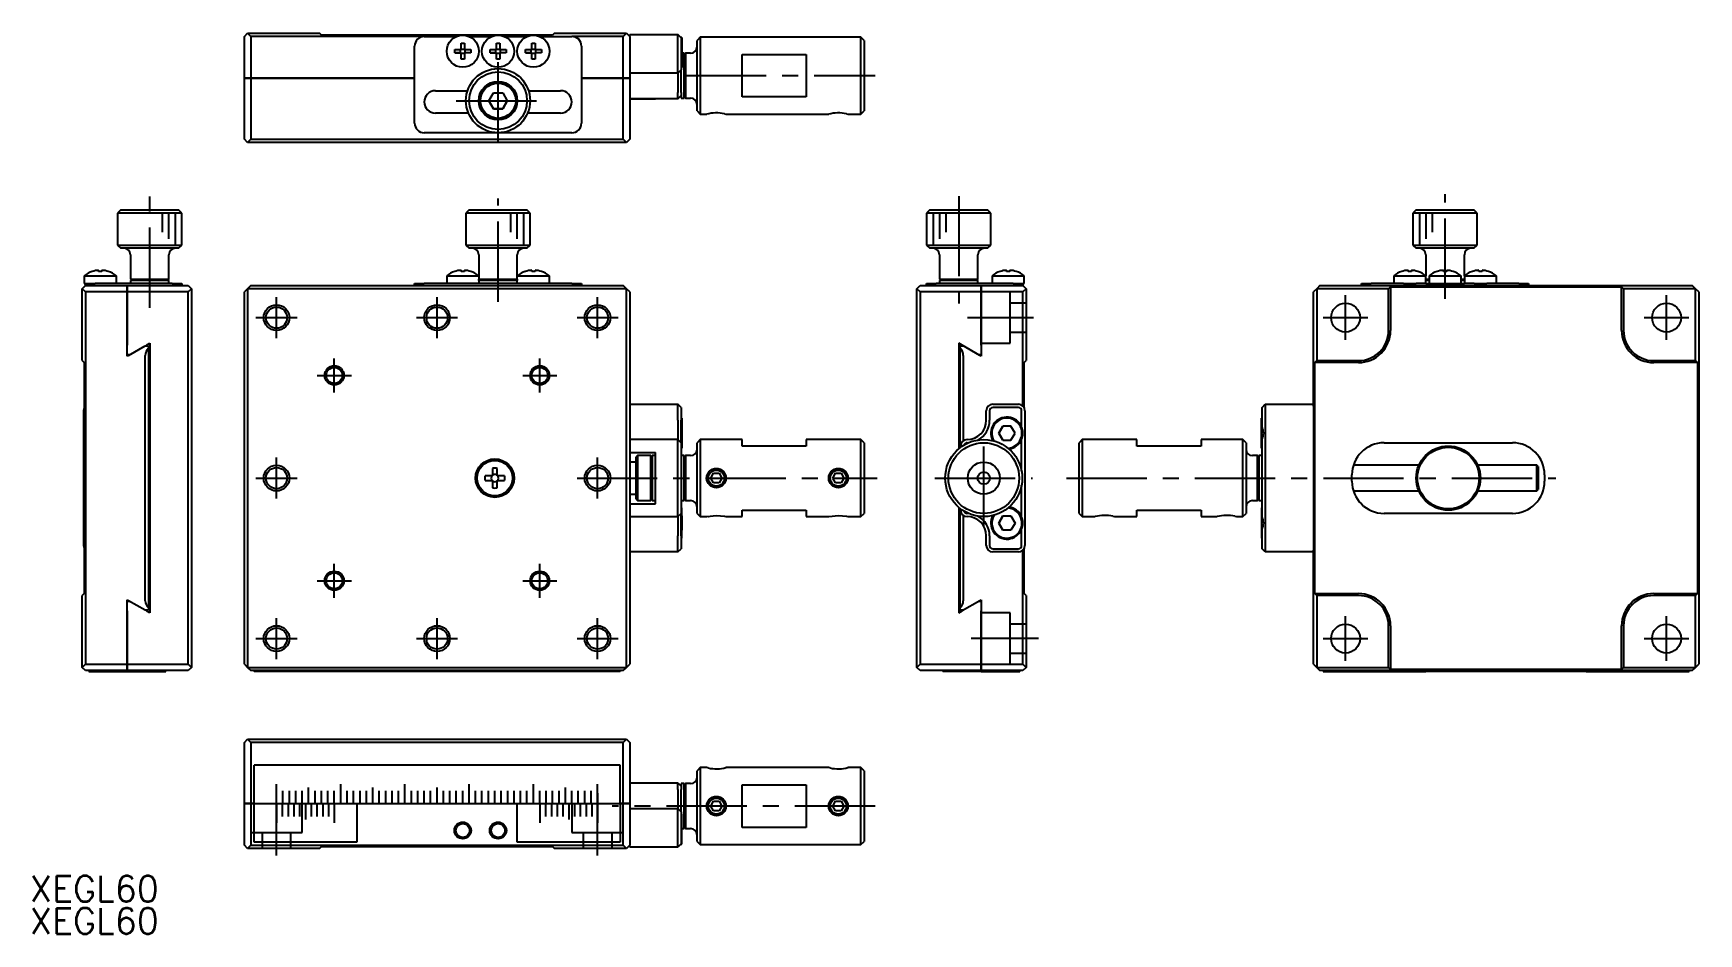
# Model space of a CAD drawing. Extents: x 19 to 278, y 13 to 154.
import ezdxf

# ---------------------------------------------------------------- set-up
doc = ezdxf.new("R2010")
doc.units = 0
doc.header["$LTSCALE"] = 10
doc.linetypes.add('CENTER', pattern=[2, 1.25, -0.25, 0.25, -0.25])
doc.linetypes.add('DASHED', pattern=[3.5, 2, -1.5])
doc.layers.get('0').update_dxf_attribs({"linetype": 'CONTINUOUS'})
doc.layers.add('CENTER', color=1, linetype='CENTER')
doc.styles.get("Standard").update_dxf_attribs({"font": 'txt.shx', "bigfont": '@extfont2.shx'})

msp = doc.modelspace()

# ---------------------------------------------------------------- texts
at = {"color": 7}
for p in [(18.353125, 18.216667), (18.353125, 13.216667)]:
    msp.add_text('XEGL60', height=4, dxfattribs=at).set_placement(p)

# ---------------------------------------------------------------- linework, layer by layer
at = {"color": 7, "linetype": 'CONTINUOUS'}
for p, q in [((51.75, 153), (52.25, 153.5)), ((52.25, 153.5), (52.75, 153)), ((52.25, 153.5), (63.45, 153.5)), ((63.75, 153.2), (63.45, 153.5)), ((85.75, 153.2), (63.75, 153.2)), ((91.25, 153.2), (85.75, 153.2)), ((96.75, 153.2), (91.25, 153.2)), ((99.75, 153.2), (96.75, 153.2)), ((100.05, 153.5), (99.75, 153.2)), ((100.05, 153.5), (111.25, 153.5)), ((110.75, 153), (111.25, 153.5)), ((111.25, 153.5), (111.75, 153)), ((111.75, 153.3), (119.25, 153.3)), ((111.75, 153), (111.75, 153.3)), ((119.25, 152.3), (119.25, 153.3)), ((119.75, 152.8), (119.25, 153.3)), ((51.75, 146.5), (51.75, 153)), ((52.75, 153), (52.75, 146.5)), ((79.75, 153), (52.75, 153)), ((78.25, 139.5), (78.25, 151.5)), ((79.75, 153), (84.770204, 153)), ((84.501767, 150.44), (84.501767, 150.96)), ((84.501767, 150.96), (85.49, 150.96)), ((85.424238, 150.44), (85.424238, 150.96)), ((85.49, 151.948233), (86.01, 151.948233)), ((85.49, 150.96), (85.49, 151.948233)), ((85.49, 151.025762), (86.01, 151.025762)), ((86.01, 151.948233), (86.01, 150.96)), ((86.01, 150.96), (86.998233, 150.96)), ((86.075762, 150.96), (86.075762, 150.44)), ((86.729796, 153), (90.270204, 153)), ((86.998233, 150.96), (86.998233, 150.44)), ((90.001767, 150.44), (90.001767, 150.96)), ((90.001767, 150.96), (90.99, 150.96)), ((90.924238, 150.44), (90.924238, 150.96)), ((90.99, 151.948233), (91.51, 151.948233)), ((90.99, 150.96), (90.99, 151.948233)), ((90.99, 151.025762), (91.51, 151.025762)), ((91.51, 151.948233), (91.51, 150.96)), ((91.51, 150.96), (92.498233, 150.96)), ((91.575762, 150.96), (91.575762, 150.44)), ((92.229796, 153), (95.770204, 153)), ((92.498233, 150.96), (92.498233, 150.44)), ((95.501767, 150.44), (95.501767, 150.96)), ((95.501767, 150.96), (96.49, 150.96)), ((96.424238, 150.44), (96.424238, 150.96)), ((96.49, 151.948233), (97.01, 151.948233)), ((96.49, 150.96), (96.49, 151.948233)), ((96.49, 151.025762), (97.01, 151.025762)), ((97.01, 151.948233), (97.01, 150.96)), ((97.01, 150.96), (97.998233, 150.96)), ((97.075762, 150.96), (97.075762, 150.44)), ((97.729796, 153), (102.75, 153)), ((97.998233, 150.96), (97.998233, 150.44)), ((110.75, 153), (102.75, 153)), ((104.25, 151.5), (104.25, 139.5)), ((110.75, 146.5), (110.75, 153)), ((111.75, 153), (111.75, 146.5)), ((119.25, 148.3), (119.25, 152.3)), ((119.55, 153), (119.7, 152.85)), ((119.85, 152.85), (119.7, 152.85)), ((119.75, 152.8), (119.75, 152.3)), ((119.75, 152.3), (119.75, 148.3)), ((119.85, 152.85), (119.85, 148.15)), ((122.75, 152.9), (122.25, 152.4)), ((122.25, 141.4), (122.25, 152.4)), ((122.75, 152.9), (122.75, 140.9)), ((147.75, 152.9), (122.75, 152.9)), ((147.75, 140.9), (147.75, 152.9)), ((148.25, 152.4), (147.75, 152.9)), ((148.25, 152.4), (148.25, 141.4)), ((85.49, 150.44), (84.501767, 150.44)), ((84.501767, 150.44), (85.424238, 150.44)), ((85.49, 150.44), (85.424238, 150.44)), ((85.49, 149.451767), (85.49, 150.44)), ((86.01, 150.374238), (85.49, 150.374238)), ((86.01, 149.451767), (85.49, 149.451767)), ((86.01, 150.44), (86.01, 149.451767)), ((86.998233, 150.44), (86.01, 150.44)), ((86.075762, 150.44), (86.01, 150.44)), ((86.998233, 150.44), (86.075762, 150.44)), ((90.99, 150.44), (90.001767, 150.44)), ((90.001767, 150.44), (90.924238, 150.44)), ((90.99, 150.44), (90.924238, 150.44)), ((90.99, 149.451767), (90.99, 150.44)), ((91.51, 150.374238), (90.99, 150.374238)), ((91.51, 149.451767), (90.99, 149.451767)), ((91.51, 150.44), (91.51, 149.451767)), ((92.498233, 150.44), (91.51, 150.44)), ((91.575762, 150.44), (91.51, 150.44)), ((92.498233, 150.44), (91.575762, 150.44)), ((96.49, 150.44), (95.501767, 150.44)), ((95.501767, 150.44), (96.424238, 150.44)), ((96.49, 150.44), (96.424238, 150.44)), ((96.49, 149.451767), (96.49, 150.44)), ((97.01, 150.374238), (96.49, 150.374238)), ((97.01, 149.451767), (96.49, 149.451767)), ((97.01, 150.44), (97.01, 149.451767)), ((97.998233, 150.44), (97.01, 150.44)), ((97.075762, 150.44), (97.01, 150.44)), ((97.998233, 150.44), (97.075762, 150.44)), ((119.25, 147.3), (119.25, 148.3)), ((119.75, 148.3), (119.75, 147.8)), ((119.75, 148.15), (119.85, 148.15)), ((120.25, 150.4), (119.85, 150.4)), ((120.25, 146.9), (120.25, 150.4)), ((120.45, 150.4), (120.25, 150.2)), ((120.25, 143.6), (120.25, 150.2)), ((120.45, 150.4), (120.45, 143.4)), ((121.25, 150.4), (120.45, 150.4)), ((129.25, 150.216625), (139.25, 150.216625)), ((129.25, 143.583375), (129.25, 150.216625)), ((139.25, 150.216625), (139.25, 143.583375)), ((51.75, 137), (51.75, 146.5)), ((51.75, 146.5), (52.75, 146.5)), ((52.75, 146.5), (51.75, 146.5)), ((52.75, 146.5), (52.75, 137)), ((78.25, 146.5), (52.75, 146.5)), ((52.75, 146.5), (78.25, 146.5)), ((110.75, 146.5), (104.25, 146.5)), ((104.25, 146.5), (110.75, 146.5)), ((110.75, 137), (110.75, 146.5)), ((110.75, 146.5), (111.75, 146.5)), ((111.75, 146.5), (110.75, 146.5)), ((119.25, 147.3), (111.75, 147.3)), ((111.75, 146.5), (111.75, 137)), ((119.75, 147.8), (119.25, 147.3)), ((119.25, 147.3), (119.25, 144.3)), ((119.75, 144.3), (119.75, 147.8)), ((120.25, 143.4), (120.25, 146.9)), ((81.5, 144.55), (86.496317, 144.55)), ((89.806624, 143), (90.528312, 144.25)), ((90.528312, 141.75), (89.806624, 143)), ((89.806624, 143), (90.528312, 141.75)), ((90.528312, 144.25), (91.971688, 144.25)), ((91.971688, 144.25), (92.693376, 143)), ((92.693376, 143), (91.971688, 141.75)), ((91.971688, 141.75), (92.693376, 143)), ((96.003683, 144.55), (101, 144.55)), ((119.25, 143.3), (111.75, 143.3)), ((111.75, 143.3), (115.75, 143.3)), ((119.25, 143.3), (119.25, 144.3)), ((119.25, 143.3), (119.75, 143.8)), ((119.75, 144.3), (119.75, 143.8)), ((119.75, 143.8), (119.75, 143.4)), ((119.75, 143.4), (120.25, 143.4)), ((120.25, 143.6), (120.45, 143.4)), ((120.45, 143.4), (121.25, 143.4)), ((139.25, 143.583375), (129.25, 143.583375)), ((86.645926, 141.05), (81.5, 141.05)), ((91.971688, 141.75), (90.528312, 141.75)), ((90.528312, 141.75), (91.971688, 141.75)), ((101, 141.05), (95.854074, 141.05)), ((122.25, 141.4), (122.75, 140.9)), ((122.75, 140.9), (123.750005, 140.9)), ((123.750005, 140.9), (123.7503, 140.9)), ((123.7503, 140.9), (123.750918, 140.9)), ((124, 140.9), (124.001626, 140.900338)), ((126.511092, 140.955223), (126.749995, 140.9)), ((126.749995, 140.9), (142.750005, 140.9)), ((142.750005, 140.9), (142.750219, 140.9)), ((142.750219, 140.9), (142.750466, 140.9)), ((145.51139, 140.95516), (145.749995, 140.9)), ((145.749995, 140.9), (147.75, 140.9)), ((147.75, 140.9), (148.25, 141.4)), ((91.25, 138), (79.75, 138)), ((102.75, 138), (91.25, 138)), ((52.25, 136.5), (51.75, 137)), ((52.75, 137), (52.25, 136.5)), ((111.25, 136.5), (52.25, 136.5)), ((52.75, 137), (110.75, 137)), ((111.25, 136.5), (110.75, 137)), ((111.75, 137), (111.25, 136.5)), ((32.5, 126), (32, 125.5)), ((42, 125.5), (32, 125.5)), ((32, 125.5), (32, 120.5)), ((32.5, 126), (41.5, 126)), ((42, 125.5), (41.5, 126)), ((42, 120.5), (42, 125.5)), ((86.75, 126), (86.25, 125.5)), ((96.25, 125.5), (86.25, 125.5)), ((86.25, 125.5), (86.25, 120.5)), ((86.75, 126), (95.75, 126)), ((96.25, 125.5), (95.75, 126)), ((96.25, 120.5), (96.25, 125.5)), ((158.5, 126), (158, 125.5)), ((168, 125.5), (158, 125.5)), ((158, 125.5), (158, 120.5)), ((158.5, 126), (167.5, 126)), ((168, 125.5), (167.5, 126)), ((168, 120.5), (168, 125.5)), ((234.25, 126), (233.75, 125.5)), ((238.75, 125.5), (233.75, 125.5)), ((233.75, 125.5), (233.75, 120.5)), ((234.25, 126), (238.75, 126)), ((238.75, 126), (243.25, 126)), ((243.75, 125.5), (238.75, 125.5)), ((243.75, 125.5), (243.25, 126)), ((243.75, 120.5), (243.75, 125.5)), ((32, 120.5), (42, 120.5)), ((32, 120.5), (32.5, 120)), ((41.5, 120), (32.5, 120)), ((41.5, 120), (42, 120.5)), ((86.25, 120.5), (91.25, 120.5)), ((86.25, 120.5), (86.75, 120)), ((91.25, 120), (86.75, 120)), ((91.25, 120.5), (96.25, 120.5)), ((95.75, 120), (91.25, 120)), ((95.75, 120), (96.25, 120.5)), ((158, 120.5), (168, 120.5)), ((158, 120.5), (158.5, 120)), ((167.5, 120), (158.5, 120)), ((167.5, 120), (168, 120.5)), ((233.75, 120.5), (243.75, 120.5)), ((233.75, 120.5), (234.25, 120)), ((243.25, 120), (234.25, 120)), ((243.25, 120), (243.75, 120.5)), ((34, 119), (34, 115.2)), ((40, 115.2), (40, 119)), ((88.25, 119), (88.25, 115.2)), ((94.25, 115.2), (94.25, 119)), ((160, 119), (160, 115.2)), ((166, 115.2), (166, 119)), ((235.75, 119), (235.75, 115.722499)), ((241.75, 115.722499), (241.75, 119)), ((26.5, 113.7), (27, 114.2)), ((26.8, 115.722499), (31.8, 115.722499)), ((26.8, 115.722499), (26.8, 114.5)), ((26.8, 114.5), (27, 114.5)), ((27, 114.2), (27, 114.5)), ((27, 114.5), (28.5, 114.5)), ((27, 114.2), (33.5, 114.2)), ((28.051767, 116.391347), (28.048024, 116.39902)), ((40.5, 114.5), (28.5, 114.5)), ((29.04, 116.391347), (29.04, 116.583064)), ((29.56, 116.391347), (29.04, 116.391347)), ((29.56, 116.583064), (29.56, 116.391347)), ((30.551976, 116.39902), (30.548233, 116.391347)), ((31.8, 114.5), (31.8, 115.722499)), ((33.5, 114.2), (43, 114.2)), ((33.5, 113.2), (33.5, 114.2)), ((33.5, 114.2), (33.5, 113.2)), ((34, 115.2), (40, 115.2)), ((34, 115.2), (34.2, 115)), ((40, 115), (34, 115)), ((34, 115), (34, 114.5)), ((39.8, 115), (34.2, 115)), ((39.8, 115), (40, 115.2)), ((40, 114.5), (40, 115)), ((40.5, 114.5), (42, 114.5)), ((42, 114.5), (42, 114.2)), ((43, 114.2), (43.5, 113.7)), ((52.75, 114.2), (52.25, 113.7)), ((52.75, 114.2), (110.75, 114.2)), ((78.25, 114.2), (78.25, 114.5)), ((78.25, 114.5), (79.75, 114.5)), ((94.25, 114.5), (79.75, 114.5)), ((83.25, 115.722499), (88.25, 115.722499)), ((83.25, 115.722499), (83.25, 114.5)), ((84.501767, 116.391347), (84.498024, 116.39902)), ((84.501767, 116.391347), (84.498024, 116.39902)), ((85.49, 116.391347), (85.49, 116.583064)), ((86.01, 116.391347), (85.49, 116.391347)), ((86.01, 116.583064), (86.01, 116.391347)), ((87.001976, 116.39902), (86.998233, 116.391347)), ((87.001976, 116.39902), (86.998233, 116.391347)), ((88.25, 115.2), (91.25, 115.2)), ((88.25, 115), (88.25, 115.2)), ((88.25, 115.2), (88.45, 115)), ((88.45, 115), (88.25, 115)), ((94.25, 115), (88.25, 115)), ((88.25, 115), (88.25, 114.5)), ((91.25, 115.2), (94.25, 115.2)), ((94.05, 115), (94.25, 115.2)), ((94.25, 115), (94.05, 115)), ((94.25, 115.722499), (99.25, 115.722499)), ((94.25, 115.2), (94.25, 115)), ((94.25, 114.5), (94.25, 115)), ((102.75, 114.5), (94.25, 114.5)), ((95.501767, 116.391347), (95.498024, 116.39902)), ((95.501767, 116.391347), (95.498024, 116.39902)), ((96.49, 116.391347), (96.49, 116.583064)), ((97.01, 116.391347), (96.49, 116.391347)), ((97.01, 116.583064), (97.01, 116.391347)), ((98.001976, 116.39902), (97.998233, 116.391347)), ((98.001976, 116.39902), (97.998233, 116.391347)), ((99.25, 114.5), (99.25, 115.722499)), ((102.75, 114.5), (104.25, 114.5)), ((104.25, 114.5), (104.25, 114.2)), ((111.25, 113.7), (110.75, 114.2)), ((156.5, 113.7), (157, 114.2)), ((157, 114.2), (166.5, 114.2)), ((158, 114.2), (158, 114.5)), ((158, 114.5), (159.5, 114.5)), ((171.5, 114.5), (159.5, 114.5)), ((160, 115.2), (166, 115.2)), ((160, 115.2), (160.2, 115)), ((166, 115), (160, 115)), ((160, 115), (160, 114.5)), ((165.8, 115), (160.2, 115)), ((165.8, 115), (166, 115.2)), ((166, 114.5), (166, 115)), ((166.5, 114.2), (166.5, 113.2)), ((166.5, 114.2), (173, 114.2)), ((166.5, 113.2), (166.5, 114.2)), ((168.2, 115.722499), (173.2, 115.722499)), ((168.2, 115.722499), (168.2, 114.5)), ((169.451767, 116.391347), (169.448024, 116.39902)), ((170.44, 116.391347), (170.44, 116.583064)), ((170.96, 116.391347), (170.44, 116.391347)), ((170.96, 116.583064), (170.96, 116.391347)), ((171.5, 114.5), (173, 114.5)), ((171.951976, 116.39902), (171.948233, 116.391347)), ((173, 114.5), (173, 114.2)), ((173, 114.5), (173.2, 114.5)), ((173, 114.2), (173.5, 113.7)), ((173.2, 114.5), (173.2, 115.722499)), ((219.25, 114.2), (218.75, 113.7)), ((219.25, 114.2), (227.25, 114.2)), ((225.75, 114.2), (225.75, 114.5)), ((225.75, 114.5), (227.25, 114.5)), ((232.270204, 114.5), (227.25, 114.5)), ((227.25, 114.2), (250.25, 114.2)), ((227.25, 114.2), (250.25, 114.2)), ((230.75, 115.722499), (233.25, 115.722499)), ((230.75, 115.722499), (230.75, 114.5)), ((232.001767, 116.391347), (231.998024, 116.39902)), ((232.270204, 114.5), (233.25, 114.5)), ((232.99, 116.391347), (232.99, 116.583064)), ((233.51, 116.391347), (232.99, 116.391347)), ((233.25, 115.722499), (235.75, 115.722499)), ((233.25, 114.5), (234.229796, 114.5)), ((233.51, 116.583064), (233.51, 116.391347)), ((235.75, 114.5), (234.229796, 114.5)), ((234.501976, 116.39902), (234.498233, 116.391347)), ((235.75, 114.5), (235.75, 115.722499)), ((235.75, 115.2), (236.25, 115.2)), ((235.75, 115.2), (235.95, 115)), ((236.25, 115), (235.75, 115)), ((235.75, 114.5), (241.75, 114.5)), ((236.25, 115.722499), (238.75, 115.722499)), ((236.25, 115.722499), (236.25, 114.5)), ((237.501767, 116.391347), (237.498024, 116.39902)), ((238.49, 116.391347), (238.49, 116.583064)), ((239.01, 116.391347), (238.49, 116.391347)), ((238.75, 115.722499), (241.25, 115.722499)), ((238.75, 114.5), (239.729796, 114.5)), ((239.01, 116.583064), (239.01, 116.391347)), ((240.001976, 116.39902), (239.998233, 116.391347)), ((241.25, 114.5), (241.25, 115.722499)), ((241.25, 115.2), (241.75, 115.2)), ((241.75, 115), (241.25, 115)), ((241.55, 115), (241.75, 115.2)), ((241.75, 115.722499), (244.25, 115.722499)), ((241.75, 115.722499), (241.75, 114.5)), ((243.270204, 114.5), (241.75, 114.5)), ((243.001767, 116.391347), (242.998024, 116.39902)), ((243.270204, 114.5), (244.25, 114.5)), ((243.99, 116.391347), (243.99, 116.583064)), ((244.51, 116.391347), (243.99, 116.391347)), ((244.25, 115.722499), (246.75, 115.722499)), ((244.25, 114.5), (245.229796, 114.5)), ((244.51, 116.583064), (244.51, 116.391347)), ((250.25, 114.5), (245.229796, 114.5)), ((245.501976, 116.39902), (245.498233, 116.391347)), ((246.75, 114.5), (246.75, 115.722499)), ((250.25, 114.5), (251.75, 114.5)), ((250.25, 114.2), (277.25, 114.2)), ((251.75, 114.5), (251.75, 114.2)), ((277.75, 113.7), (277.25, 114.2)), ((26.5, 102.5), (26.5, 113.7)), ((27, 113.2), (26.5, 113.7)), ((27, 113.2), (27, 55.2)), ((33.5, 113.2), (27, 113.2)), ((43, 113.2), (33.5, 113.2)), ((33.5, 113.2), (33.5, 104.9)), ((33.5, 104.9), (33.5, 113.2)), ((43.5, 113.7), (43, 113.2)), ((43, 55.2), (43, 113.2)), ((43.5, 113.7), (43.5, 54.7)), ((52.25, 113.7), (51.75, 113.2)), ((51.75, 55.2), (51.75, 113.2)), ((111.25, 113.7), (52.25, 113.7)), ((52.25, 113.7), (52.25, 54.7)), ((111.25, 54.7), (111.25, 113.7)), ((111.75, 113.2), (111.25, 113.7)), ((111.75, 113.2), (111.75, 55.2)), ((157, 113.2), (156.5, 113.7)), ((156.5, 54.7), (156.5, 113.7)), ((166.5, 113.2), (157, 113.2)), ((157, 113.2), (157, 55.2)), ((166.5, 104.9), (166.5, 113.2)), ((166.5, 113.2), (166.5, 104.9)), ((173, 113.2), (166.5, 113.2)), ((173.5, 113.7), (173, 113.2)), ((173, 95.414143), (173, 113.2)), ((173.5, 113.7), (173.5, 102.5)), ((218.75, 113.7), (218.25, 113.2)), ((218.25, 95.414143), (218.25, 113.2)), ((229.95, 113.7), (218.75, 113.7)), ((218.75, 113.7), (218.75, 102.5)), ((229.95, 113.7), (230.25, 114)), ((229.95, 107.2), (229.95, 113.7)), ((230.25, 114), (266.25, 114)), ((230.25, 114), (230.25, 107.2)), ((266.25, 114), (266.55, 113.7)), ((266.25, 107.2), (266.25, 114)), ((277.75, 113.7), (266.55, 113.7)), ((266.55, 113.7), (266.55, 107.2)), ((277.75, 102.5), (277.75, 113.7)), ((278.25, 113.2), (277.75, 113.7)), ((278.25, 113.2), (278.25, 55.2)), ((33.5, 103.1795), (33.5, 104.9)), ((33.708712, 103.3), (36.306788, 104.8)), ((36.30718, 104.8), (36.8, 104.8)), ((36.480385, 104.9), (37, 105.2)), ((36.8, 104.8), (36.8, 104.418034)), ((36.8, 104.418034), (36.8, 63.981966)), ((37, 105.2), (37, 63.2)), ((163.519615, 104.9), (163, 105.2)), ((163, 105.2), (163, 88.759605)), ((163.2, 104.418034), (163.2, 104.8)), ((163.2, 104.8), (163.69282, 104.8)), ((163.2, 88.923346), (163.2, 104.418034)), ((166.291288, 103.3), (163.519615, 104.9)), ((166.5, 104.9), (166.5, 103.1795)), ((26.5, 102.5), (26.8, 102.2)), ((26.8, 102.2), (26.8, 66.2)), ((33.881917, 103.4), (33.5, 103.4)), ((33.708712, 103.3), (33.5, 103.1795)), ((36.3, 65.1), (36.3, 103.3)), ((163.7, 103.3), (163.7, 90)), ((166.5, 103.4), (166.118083, 103.4)), ((166.5, 103.1795), (166.291288, 103.3)), ((173.2, 102.2), (173.5, 102.5)), ((173.2, 95.13589), (173.2, 102.2)), ((218.45, 102.2), (218.75, 102.5)), ((218.45, 66.2), (218.45, 102.2)), ((225.25, 102.2), (218.45, 102.2)), ((218.75, 102.5), (225.25, 102.5)), ((271.25, 102.5), (277.75, 102.5)), ((278.05, 102.2), (271.25, 102.2)), ((277.75, 102.5), (278.05, 102.2)), ((278.05, 102.2), (278.05, 66.2)), ((26.7, 94.7), (26.7, 73.7)), ((111.75, 95.7), (119.25, 95.7)), ((119.25, 94.7), (119.25, 95.7)), ((119.75, 95.2), (119.25, 95.7)), ((119.25, 93.2), (119.25, 94.7)), ((119.75, 95.2), (119.75, 94.7)), ((119.75, 94.7), (119.75, 93.2)), ((119.85, 93.55), (119.75, 93.55)), ((119.85, 93.55), (119.85, 88.85)), ((119.85, 93.55), (119.85, 88.85)), ((167.3, 93.2), (167.3, 94.7)), ((167.8, 94.7), (167.8, 93.2)), ((168.3, 95.7), (172.3, 95.7)), ((172.3, 95.2), (168.3, 95.2)), ((172.8, 92.179796), (172.8, 94.7)), ((173.3, 94.7), (173.3, 73.7)), ((210.15, 88.85), (210.15, 93.55)), ((210.25, 93.55), (210.15, 93.55)), ((210.25, 95.2), (210.75, 95.7)), ((210.25, 94.7), (210.25, 95.2)), ((210.25, 92.179796), (210.25, 94.7)), ((210.75, 95.7), (210.75, 94.7)), ((210.75, 95.7), (218.25, 95.7)), ((210.75, 94.7), (210.75, 73.7)), ((218.25, 95.414143), (218.25, 94.7)), ((218.25, 94.7), (218.25, 73.7)), ((119.25, 93.2), (119.25, 90.2)), ((119.75, 89.7), (119.75, 93.2)), ((119.85, 91.2), (119.85, 92.3)), ((119.85, 92.3), (119.85, 91.2)), ((119.85, 90.1), (119.85, 91.2)), ((119.85, 91.2), (119.85, 90.1)), ((169.864915, 92.3), (169.229829, 91.2)), ((169.229829, 91.2), (169.864915, 92.3)), ((169.229829, 91.2), (169.864915, 90.1)), ((169.864915, 90.1), (169.229829, 91.2)), ((171.135085, 92.3), (169.864915, 92.3)), ((171.770171, 91.2), (171.135085, 92.3)), ((171.135085, 90.1), (171.770171, 91.2)), ((37, 89.2), (36.8, 89.2)), ((119.25, 90.2), (111.75, 90.2)), ((111.75, 88.2), (115.75, 88.2)), ((115.75, 80.2), (115.75, 88.2)), ((119.25, 89.2), (119.25, 90.2)), ((119.75, 89.7), (119.25, 90.2)), ((119.25, 79.2), (119.25, 89.2)), ((119.75, 89.7), (119.75, 89.2)), ((119.75, 89.2), (119.75, 85.824808)), ((119.75, 88.85), (119.85, 88.85)), ((122.75, 90.2), (122.25, 89.7)), ((122.25, 84.2), (122.25, 89.7)), ((122.75, 90.2), (122.75, 84.2)), ((129.25, 90.2), (122.75, 90.2)), ((129.25, 89.2), (129.25, 90.2)), ((139.25, 89.2), (129.25, 89.2)), ((139.25, 90.2), (139.25, 89.2)), ((147.75, 90.2), (139.25, 90.2)), ((147.75, 84.2), (147.75, 90.2)), ((148.25, 89.7), (147.75, 90.2)), ((148.25, 89.7), (148.25, 84.2)), ((163.2, 89.2), (163, 89.2)), ((163.3, 89), (163.3, 89.2)), ((169.864915, 90.1), (171.135085, 90.1)), ((172.8, 85.290871), (172.8, 90.220204)), ((182.25, 90.2), (181.75, 89.7)), ((181.75, 78.7), (181.75, 89.7)), ((182.25, 90.2), (182.25, 78.2)), ((190.75, 90.2), (182.25, 90.2)), ((190.75, 89.2), (190.75, 90.2)), ((200.75, 89.2), (190.75, 89.2)), ((200.75, 90.2), (200.75, 89.2)), ((207.25, 90.2), (200.75, 90.2)), ((207.25, 78.2), (207.25, 90.2)), ((207.75, 89.7), (207.25, 90.2)), ((207.75, 89.7), (207.75, 78.7)), ((210.15, 88.85), (210.25, 88.85)), ((210.25, 78.179796), (210.25, 90.220204)), ((229.25, 89.7), (249.25, 89.7)), ((90.38, 85.705191), (90.38, 84.57)), ((91.12, 84.57), (91.12, 85.705191)), ((112.75, 86.7), (111.75, 86.7)), ((112.95, 87.7), (112.75, 87.5)), ((112.75, 80.9), (112.75, 87.5)), ((112.75, 86.7), (112.75, 87.5)), ((112.75, 86.2), (112.75, 86.7)), ((112.75, 81.7), (112.75, 86.7)), ((112.95, 87.7), (112.95, 80.7)), ((115.05, 87.7), (112.95, 87.7)), ((115.05, 80.7), (115.05, 87.7)), ((115.25, 87.5), (115.05, 87.7)), ((115.25, 87.7), (115.25, 80.7)), ((115.25, 87.7), (115.25, 87.5)), ((115.75, 87.7), (115.25, 87.7)), ((120.25, 87.7), (119.75, 87.7)), ((119.75, 85.824808), (119.75, 82.575192)), ((120.25, 87.5), (120.25, 87.7)), ((120.25, 80.7), (120.25, 87.7)), ((120.45, 87.7), (120.25, 87.5)), ((120.45, 87.7), (120.45, 84.2)), ((121.25, 87.7), (120.45, 87.7)), ((209.55, 87.7), (208.75, 87.7)), ((209.55, 80.7), (209.55, 87.7)), ((209.75, 87.5), (209.55, 87.7)), ((209.75, 87.7), (209.75, 80.7)), ((210.25, 87.7), (209.75, 87.7)), ((234.667403, 86.2), (224.480304, 86.2)), ((243.832944, 86.2), (243.832611, 86.2)), ((253.05, 86.2), (243.832964, 86.2)), ((253.05, 82.2), (253.05, 86.2)), ((253.25, 86), (253.05, 86.2)), ((253.25, 86), (253.25, 82.4)), ((90.38, 84.57), (89.244809, 84.57)), ((89.244809, 83.83), (90.38, 83.83)), ((90.38, 83.83), (90.38, 82.694809)), ((92.255191, 84.57), (91.12, 84.57)), ((91.12, 83.83), (92.255191, 83.83)), ((91.12, 82.694809), (91.12, 83.83)), ((120.45, 84.2), (120.45, 80.7)), ((122.25, 78.7), (122.25, 84.2)), ((122.75, 84.2), (122.75, 78.2)), ((124.383975, 84.2), (124.816987, 84.95)), ((124.816987, 83.45), (124.383975, 84.2)), ((124.816987, 84.95), (125.683013, 84.95)), ((125.683013, 83.45), (124.816987, 83.45)), ((125.683013, 84.95), (126.116025, 84.2)), ((126.116025, 84.2), (125.683013, 83.45)), ((143.383975, 84.2), (143.816987, 84.95)), ((143.816987, 83.45), (143.383975, 84.2)), ((143.816987, 84.95), (144.683013, 84.95)), ((144.683013, 83.45), (143.816987, 83.45)), ((144.683013, 84.95), (145.116025, 84.2)), ((145.116025, 84.2), (144.683013, 83.45)), ((147.75, 78.2), (147.75, 84.2)), ((148.25, 84.2), (148.25, 78.7)), ((172.8, 78.179796), (172.8, 83.109129)), ((224.25, 83.7), (224.25, 84.7)), ((254.25, 84.7), (254.25, 83.7)), ((111.75, 81.7), (112.75, 81.7)), ((112.75, 81.7), (112.75, 82.2)), ((112.75, 80.9), (112.75, 81.7)), ((112.75, 80.9), (112.95, 80.7)), ((112.95, 80.7), (115.05, 80.7)), ((115.05, 80.7), (115.25, 80.9)), ((115.25, 80.9), (115.25, 80.7)), ((115.25, 80.7), (115.75, 80.7)), ((119.75, 82.575192), (119.75, 79.2)), ((119.75, 80.7), (120.25, 80.7)), ((120.25, 80.7), (120.25, 80.9)), ((120.25, 80.9), (120.45, 80.7)), ((120.45, 80.7), (121.25, 80.7)), ((208.75, 80.7), (209.55, 80.7)), ((209.55, 80.7), (209.75, 80.9)), ((209.75, 80.7), (210.25, 80.7)), ((224.480304, 82.2), (234.667091, 82.2)), ((234.667111, 82.2), (234.667336, 82.2)), ((243.832711, 82.2), (243.832902, 82.2)), ((243.832921, 82.2), (253.05, 82.2)), ((253.05, 82.2), (253.25, 82.4)), ((36.8, 79.2), (37, 79.2)), ((111.75, 80.2), (115.75, 80.2)), ((111.75, 78.2), (119.25, 78.2)), ((119.25, 78.2), (119.25, 79.2)), ((119.25, 78.2), (119.75, 78.7)), ((119.25, 78.2), (119.25, 75.2)), ((119.85, 79.55), (119.75, 79.55)), ((119.75, 79.2), (119.75, 78.7)), ((119.75, 75.2), (119.75, 78.7)), ((119.85, 74.85), (119.85, 79.55)), ((119.85, 74.85), (119.85, 79.55)), ((119.85, 78.3), (119.85, 77.2)), ((119.85, 77.2), (119.85, 78.3)), ((122.25, 78.7), (122.75, 78.2)), ((122.75, 78.2), (123.750005, 78.2)), ((123.750005, 78.2), (125.264173, 78.390506)), ((123.750005, 78.2), (123.7503, 78.2)), ((123.7503, 78.2), (123.750918, 78.2)), ((124, 78.2), (124.004671, 78.200971)), ((125.264173, 78.390506), (126.511375, 78.255163)), ((126.511375, 78.255163), (126.749995, 78.2)), ((126.749995, 78.2), (129.25, 78.2)), ((129.25, 78.2), (129.25, 79.2)), ((129.25, 79.2), (139.25, 79.2)), ((139.25, 79.2), (139.25, 78.2)), ((139.25, 78.2), (142.750005, 78.2)), ((142.750005, 78.2), (144.264173, 78.390506)), ((142.750005, 78.2), (142.7503, 78.2)), ((142.7503, 78.2), (142.750918, 78.2)), ((144.264173, 78.390506), (145.511375, 78.255163)), ((145.511375, 78.255163), (145.749995, 78.2)), ((145.749995, 78.2), (147.75, 78.2)), ((147.75, 78.2), (148.25, 78.7)), ((163, 79.640395), (163, 63.2)), ((163, 79.2), (163.2, 79.2)), ((163.2, 63.981966), (163.2, 79.476654)), ((163.3, 79.2), (163.3, 79.4)), ((163.7, 78.4), (163.7, 65.1)), ((169.229829, 77.2), (169.864915, 78.3)), ((169.864915, 78.3), (169.229829, 77.2)), ((169.864915, 78.3), (171.135085, 78.3)), ((171.135085, 78.3), (171.770171, 77.2)), ((181.75, 78.7), (182.25, 78.2)), ((182.25, 78.2), (184.250005, 78.2)), ((187.011545, 78.255127), (187.249995, 78.2)), ((187.249534, 78.2), (187.249781, 78.2)), ((187.249781, 78.2), (187.249995, 78.2)), ((187.249995, 78.2), (190.75, 78.2)), ((190.75, 78.2), (190.75, 79.2)), ((190.75, 79.2), (200.75, 79.2)), ((200.75, 79.2), (200.75, 78.2)), ((200.75, 78.2), (203.250005, 78.2)), ((206.01169, 78.255097), (206.249995, 78.2)), ((206.249082, 78.2), (206.2497, 78.2)), ((206.2497, 78.2), (206.249995, 78.2)), ((206.249995, 78.2), (207.25, 78.2)), ((207.25, 78.2), (207.75, 78.7)), ((210.15, 79.55), (210.15, 74.85)), ((210.25, 79.55), (210.15, 79.55)), ((249.25, 78.7), (229.25, 78.7)), ((119.85, 76.1), (119.85, 77.2)), ((119.85, 77.2), (119.85, 76.1)), ((169.864915, 76.1), (169.229829, 77.2)), ((169.229829, 77.2), (169.864915, 76.1)), ((171.135085, 76.1), (169.864915, 76.1)), ((171.770171, 77.2), (171.135085, 76.1)), ((172.8, 73.7), (172.8, 76.220204)), ((210.25, 73.7), (210.25, 76.220204)), ((119.25, 72.7), (111.75, 72.7)), ((119.25, 73.7), (119.25, 75.2)), ((119.25, 72.7), (119.25, 73.7)), ((119.25, 72.7), (119.75, 73.2)), ((119.75, 75.2), (119.75, 73.7)), ((119.75, 74.85), (119.85, 74.85)), ((119.75, 73.7), (119.75, 73.2)), ((167.3, 73.7), (167.3, 75.2)), ((167.8, 75.2), (167.8, 73.7)), ((168.3, 73.2), (172.3, 73.2)), ((172.3, 72.7), (168.3, 72.7)), ((173, 55.2), (173, 72.985857)), ((173.2, 66.2), (173.2, 73.26411)), ((210.15, 74.85), (210.25, 74.85)), ((210.25, 73.2), (210.25, 73.7)), ((210.75, 72.7), (210.25, 73.2)), ((210.75, 73.7), (210.75, 72.7)), ((218.25, 72.7), (210.75, 72.7)), ((218.25, 73.7), (218.25, 72.985857)), ((218.25, 55.2), (218.25, 72.985857)), ((26.8, 66.2), (26.5, 65.9)), ((26.5, 54.7), (26.5, 65.9)), ((33.5, 65.2205), (33.708712, 65.1)), ((33.5, 63.5), (33.5, 65.2205)), ((33.5, 65), (33.881917, 65)), ((36.306788, 63.6), (33.708712, 65.1)), ((166.291288, 65.1), (163.519615, 63.5)), ((166.118083, 65), (166.5, 65)), ((166.291288, 65.1), (166.5, 65.2205)), ((166.5, 65.2205), (166.5, 63.5)), ((173.5, 65.9), (173.2, 66.2)), ((173.5, 65.9), (173.5, 54.7)), ((218.75, 65.9), (218.45, 66.2)), ((218.45, 66.2), (225.25, 66.2)), ((218.75, 65.9), (218.75, 54.7)), ((225.25, 65.9), (218.75, 65.9)), ((271.25, 66.2), (278.05, 66.2)), ((277.75, 65.9), (271.25, 65.9)), ((278.05, 66.2), (277.75, 65.9)), ((277.75, 54.7), (277.75, 65.9)), ((33.5, 63.5), (33.5, 55.2)), ((33.5, 55.2), (33.5, 63.5)), ((36.8, 63.6), (36.30718, 63.6)), ((37, 63.2), (36.480385, 63.5)), ((36.8, 63.981966), (36.8, 63.6)), ((163, 63.2), (163.519615, 63.5)), ((163.2, 63.6), (163.2, 63.981966)), ((163.69282, 63.6), (163.2, 63.6)), ((166.5, 55.2), (166.5, 63.5)), ((166.5, 63.5), (166.5, 55.2)), ((229.95, 54.7), (229.95, 61.2)), ((230.25, 61.2), (230.25, 54.4)), ((266.25, 54.4), (266.25, 61.2)), ((266.55, 61.2), (266.55, 54.7)), ((26.5, 54.7), (27, 55.2)), ((27, 54.2), (26.5, 54.7)), ((27, 55.2), (33.5, 55.2)), ((33.5, 55.2), (43, 55.2)), ((33.5, 54.2), (33.5, 55.2)), ((33.5, 55.2), (33.5, 54.2)), ((43, 55.2), (43.5, 54.7)), ((43.5, 54.7), (43, 54.2)), ((51.75, 55.2), (52.25, 54.7)), ((52.25, 54.7), (111.25, 54.7)), ((52.25, 54.7), (52.75, 54.2)), ((110.75, 54.2), (111.25, 54.7)), ((111.25, 54.7), (111.75, 55.2)), ((156.5, 54.7), (157, 55.2)), ((157, 54.2), (156.5, 54.7)), ((157, 55.2), (166.5, 55.2)), ((166.5, 55.2), (166.5, 54.2)), ((166.5, 55.2), (173, 55.2)), ((166.5, 54.2), (166.5, 55.2)), ((173, 55.2), (173.5, 54.7)), ((173.5, 54.7), (173, 54.2)), ((218.25, 55.2), (218.75, 54.7)), ((218.75, 54.7), (219.25, 54.2)), ((218.75, 54.7), (229.95, 54.7)), ((230.25, 54.4), (229.95, 54.7)), ((266.55, 54.7), (266.25, 54.4)), ((266.55, 54.7), (277.75, 54.7)), ((277.25, 54.2), (277.75, 54.7)), ((277.75, 54.7), (278.25, 55.2)), ((33.5, 54.2), (27, 54.2)), ((27.5, 54.2), (27.5, 54.05)), ((27.5, 54.05), (33.5, 54.05)), ((33.5, 54.2), (33.5, 54.05)), ((33.5, 54.2), (33.5, 54.05)), ((43, 54.2), (33.5, 54.2)), ((33.5, 54.05), (39.5, 54.05)), ((39.5, 54.05), (39.5, 54.2)), ((110.75, 54.2), (52.75, 54.2)), ((53.25, 54.05), (53.25, 54.2)), ((110.25, 54.05), (53.25, 54.05)), ((110.25, 54.2), (110.25, 54.05)), ((166.5, 54.2), (157, 54.2)), ((160.5, 54.2), (160.5, 54.05)), ((166.5, 54.05), (160.5, 54.05)), ((166.5, 54.2), (166.5, 54.05)), ((166.5, 54.05), (166.5, 54.2)), ((173, 54.2), (166.5, 54.2)), ((166.5, 54.05), (172.5, 54.05)), ((172.5, 54.2), (172.5, 54.05)), ((277.25, 54.2), (219.25, 54.2)), ((219.75, 54.2), (219.75, 54.05)), ((219.75, 54.05), (235.75, 54.05)), ((266.25, 54.4), (230.25, 54.4)), ((235.75, 54.2), (235.75, 54.05)), ((236.25, 54.05), (235.76, 54.05)), ((237.25, 54.05), (236.25, 54.05)), ((238.25, 54.05), (237.25, 54.05)), ((239.25, 54.05), (238.25, 54.05)), ((240.25, 54.05), (239.25, 54.05)), ((241.25, 54.05), (240.25, 54.05)), ((242.25, 54.05), (241.25, 54.05)), ((243.25, 54.05), (242.25, 54.05)), ((244.25, 54.05), (243.25, 54.05)), ((245.25, 54.05), (244.25, 54.05)), ((246.25, 54.05), (245.25, 54.05)), ((247.25, 54.05), (246.25, 54.05)), ((248.25, 54.05), (247.25, 54.05)), ((249.25, 54.05), (248.25, 54.05)), ((250.25, 54.05), (249.25, 54.05)), ((251.25, 54.05), (250.25, 54.05)), ((252.25, 54.05), (251.25, 54.05)), ((253.25, 54.05), (252.25, 54.05)), ((254.25, 54.05), (253.25, 54.05)), ((255.25, 54.05), (254.25, 54.05)), ((256.25, 54.05), (255.25, 54.05)), ((257.25, 54.05), (256.25, 54.05)), ((258.25, 54.05), (257.25, 54.05)), ((259.25, 54.05), (258.25, 54.05)), ((260.25, 54.05), (259.25, 54.05)), ((260.74, 54.05), (260.25, 54.05)), ((260.75, 54.2), (260.75, 54.05)), ((260.75, 54.05), (276.75, 54.05)), ((276.75, 54.2), (276.75, 54.05)), ((51.75, 43), (52.25, 43.5)), ((51.75, 33.5), (51.75, 43)), ((52.25, 43.5), (52.75, 43)), ((52.25, 43.5), (111.25, 43.5)), ((110.75, 43), (52.75, 43)), ((52.75, 43), (52.75, 33.5)), ((110.75, 43), (111.25, 43.5)), ((110.75, 33.5), (110.75, 43)), ((111.25, 43.5), (111.75, 43)), ((111.75, 43), (111.75, 33.5)), ((53.25, 33.5), (53.25, 39.5)), ((110.25, 39.5), (53.25, 39.5)), ((110.25, 33.5), (110.25, 39.5)), ((122.75, 39.1), (122.25, 38.6)), ((122.75, 39.1), (122.75, 27.1)), ((123.7503, 39.1), (122.75, 39.1)), ((123.988542, 39.044854), (123.750005, 39.1)), ((123.750918, 39.1), (123.7503, 39.1)), ((142.7503, 39.1), (126.749995, 39.1)), ((142.988542, 39.044854), (142.750005, 39.1)), ((142.750918, 39.1), (142.7503, 39.1)), ((147.75, 39.1), (145.749995, 39.1)), ((147.75, 27.1), (147.75, 39.1)), ((148.25, 38.6), (147.75, 39.1)), ((111.75, 36.7), (119.25, 36.7)), ((119.25, 35.7), (119.25, 36.7)), ((119.25, 36.7), (119.75, 36.2)), ((120.25, 36.6), (119.75, 36.6)), ((119.75, 36.6), (119.75, 36.2)), ((120.25, 29.6), (120.25, 36.6)), ((120.45, 36.6), (120.25, 36.4)), ((120.25, 29.8), (120.25, 36.4)), ((120.45, 36.6), (120.45, 29.6)), ((121.25, 36.6), (120.45, 36.6)), ((122.25, 27.6), (122.25, 38.6)), ((129.25, 36.416625), (139.25, 36.416625)), ((129.25, 29.783375), (129.25, 36.416625)), ((139.25, 36.416625), (139.25, 29.783375)), ((148.25, 38.6), (148.25, 27.6)), ((106.75, 35.100005), (106.75, 31.099995)), ((106.75, 35.100005), (106.75, 35.075382)), ((119.25, 35.7), (119.25, 32.7)), ((119.75, 36.2), (119.75, 35.7)), ((119.75, 32.2), (119.75, 35.7)), ((124.383975, 33.1), (124.816987, 33.85)), ((124.816987, 33.85), (125.683013, 33.85)), ((125.683013, 33.85), (126.116025, 33.1)), ((143.383975, 33.1), (143.816987, 33.85)), ((143.816987, 33.85), (144.683013, 33.85)), ((144.683013, 33.85), (145.116025, 33.1)), ((52.75, 33.5), (51.75, 33.5)), ((51.75, 27), (51.75, 33.5)), ((51.75, 33.5), (52.75, 33.5)), ((52.75, 33.5), (53.24, 33.5)), ((52.75, 33.5), (52.75, 27)), ((53.24, 33.5), (52.75, 33.5)), ((53.25, 27.5), (53.25, 33.5)), ((53.25, 33.5), (56.74, 33.5)), ((53.25, 33.5), (56.74, 33.5)), ((56.74, 33.5), (56.75, 33.5)), ((56.74, 33.5), (56.75, 33.5)), ((56.75, 33.5), (56.76, 33.5)), ((56.75, 33.5), (56.76, 33.5)), ((56.76, 33.5), (57.64, 33.5)), ((56.76, 33.5), (57.64, 33.5)), ((57.64, 33.5), (57.65, 33.5)), ((57.64, 33.5), (57.65, 33.5)), ((57.65, 33.5), (57.66, 33.5)), ((57.65, 33.5), (57.66, 33.5)), ((57.66, 33.5), (57.74, 33.5)), ((57.66, 33.5), (57.75, 33.5)), ((57.74, 33.5), (57.75, 33.5)), ((57.75, 33.5), (57.76, 33.5)), ((57.75, 33.5), (58.54, 33.5)), ((57.76, 33.5), (58.54, 33.5)), ((58.54, 33.5), (58.55, 33.5)), ((58.54, 33.5), (58.55, 33.5)), ((58.55, 33.5), (58.56, 33.5)), ((58.55, 33.5), (58.56, 33.5)), ((58.56, 33.5), (58.74, 33.5)), ((58.56, 33.5), (58.75, 33.5)), ((58.74, 33.5), (58.75, 33.5)), ((58.75, 33.5), (58.76, 33.5)), ((58.75, 33.5), (59.44, 33.5)), ((58.76, 33.5), (59.44, 33.5)), ((59.44, 33.5), (59.45, 33.5)), ((59.44, 33.5), (59.45, 33.5)), ((59.45, 33.5), (59.46, 33.5)), ((59.45, 33.5), (59.46, 33.5)), ((59.46, 33.5), (59.74, 33.5)), ((59.46, 33.5), (59.75, 33.5)), ((59.74, 33.5), (59.75, 33.5)), ((59.75, 33.5), (59.76, 33.5)), ((59.75, 33.5), (60.34, 33.5)), ((59.76, 33.5), (60.34, 33.5)), ((60.34, 33.5), (60.35, 33.5)), ((60.34, 33.5), (60.35, 33.5)), ((60.35, 33.5), (60.36, 33.5)), ((60.35, 33.5), (60.36, 33.5)), ((60.36, 33.5), (60.74, 33.5)), ((60.36, 33.5), (60.75, 33.5)), ((60.74, 33.5), (60.75, 33.5)), ((60.75, 33.5), (60.76, 33.5)), ((60.75, 33.5), (61.24, 33.5)), ((60.76, 33.5), (61.24, 33.5)), ((61.24, 33.5), (61.25, 33.5)), ((61.24, 33.5), (61.25, 33.5)), ((61.25, 33.5), (61.26, 33.5)), ((61.25, 33.5), (61.26, 33.5)), ((61.26, 33.5), (61.74, 33.5)), ((61.26, 33.5), (61.75, 33.5)), ((61.74, 33.5), (61.75, 33.5)), ((61.75, 33.5), (61.76, 33.5)), ((61.75, 33.5), (62.14, 33.5)), ((61.76, 33.5), (62.14, 33.5)), ((62.14, 33.5), (62.15, 33.5)), ((62.14, 33.5), (62.15, 33.5)), ((62.15, 33.5), (62.16, 33.5)), ((62.15, 33.5), (62.16, 33.5)), ((62.16, 33.5), (62.74, 33.5)), ((62.16, 33.5), (62.75, 33.5)), ((62.74, 33.5), (62.75, 33.5)), ((62.75, 33.5), (62.76, 33.5)), ((62.75, 33.5), (63.04, 33.5)), ((62.76, 33.5), (63.04, 33.5)), ((63.04, 33.5), (63.05, 33.5)), ((63.04, 33.5), (63.05, 33.5)), ((63.05, 33.5), (63.06, 33.5)), ((63.05, 33.5), (63.06, 33.5)), ((63.06, 33.5), (63.74, 33.5)), ((63.06, 33.5), (63.75, 33.5)), ((63.74, 33.5), (63.75, 33.5)), ((63.75, 33.5), (63.76, 33.5)), ((63.75, 33.5), (63.94, 33.5)), ((63.76, 33.5), (63.94, 33.5)), ((63.94, 33.5), (63.95, 33.5)), ((63.94, 33.5), (63.95, 33.5)), ((63.95, 33.5), (63.96, 33.5)), ((63.95, 33.5), (63.96, 33.5)), ((63.96, 33.5), (64.74, 33.5)), ((63.96, 33.5), (64.75, 33.5)), ((64.74, 33.5), (64.75, 33.5)), ((64.75, 33.5), (64.76, 33.5)), ((64.75, 33.5), (64.84, 33.5)), ((64.76, 33.5), (64.84, 33.5)), ((64.84, 33.5), (64.85, 33.5)), ((64.84, 33.5), (64.85, 33.5)), ((64.85, 33.5), (64.86, 33.5)), ((64.85, 33.5), (64.86, 33.5)), ((64.86, 33.5), (65.74, 33.5)), ((64.86, 33.5), (65.74, 33.5)), ((65.74, 33.5), (65.75, 33.5)), ((65.74, 33.5), (65.75, 33.5)), ((65.75, 33.5), (65.76, 33.5)), ((65.75, 33.5), (65.76, 33.5)), ((65.76, 33.5), (66.74, 33.5)), ((65.76, 33.5), (66.75, 33.5)), ((66.74, 33.5), (66.75, 33.5)), ((66.75, 33.5), (66.76, 33.5)), ((66.75, 33.5), (67.75, 33.5)), ((66.76, 33.5), (67.74, 33.5)), ((67.74, 33.5), (67.75, 33.5)), ((67.75, 33.5), (67.76, 33.5)), ((67.75, 33.5), (68.75, 33.5)), ((67.76, 33.5), (68.74, 33.5)), ((68.74, 33.5), (68.75, 33.5)), ((68.75, 33.5), (68.76, 33.5)), ((68.75, 33.5), (69.25, 33.5)), ((68.76, 33.5), (69.25, 33.5)), ((69.25, 33.5), (69.25, 27.5)), ((69.25, 33.5), (69.26, 33.5)), ((69.26, 33.5), (69.75, 33.5)), ((69.75, 33.5), (70.75, 33.5)), ((70.75, 33.5), (71.75, 33.5)), ((71.75, 33.5), (72.75, 33.5)), ((72.75, 33.5), (73.75, 33.5)), ((73.75, 33.5), (74.75, 33.5)), ((74.75, 33.5), (75.75, 33.5)), ((75.75, 33.5), (76.75, 33.5)), ((76.75, 33.5), (77.75, 33.5)), ((77.75, 33.5), (78.75, 33.5)), ((78.75, 33.5), (79.75, 33.5)), ((79.75, 33.5), (80.75, 33.5)), ((80.75, 33.5), (81.75, 33.5)), ((81.75, 33.5), (82.75, 33.5)), ((82.75, 33.5), (83.75, 33.5)), ((83.75, 33.5), (84.75, 33.5)), ((84.75, 33.5), (85.75, 33.5)), ((85.75, 33.5), (86.75, 33.5)), ((86.75, 33.5), (87.75, 33.5)), ((87.75, 33.5), (88.75, 33.5)), ((88.75, 33.5), (89.75, 33.5)), ((89.75, 33.5), (90.75, 33.5)), ((90.75, 33.5), (91.75, 33.5)), ((91.75, 33.5), (92.75, 33.5)), ((92.75, 33.5), (93.75, 33.5)), ((93.75, 33.5), (94.24, 33.5)), ((94.24, 33.5), (94.25, 33.5)), ((94.25, 27.5), (94.25, 33.5)), ((94.25, 33.5), (94.74, 33.5)), ((94.25, 33.5), (94.75, 33.5)), ((94.74, 33.5), (94.75, 33.5)), ((94.75, 33.5), (94.76, 33.5)), ((94.75, 33.5), (95.75, 33.5)), ((94.76, 33.5), (95.74, 33.5)), ((95.74, 33.5), (95.75, 33.5)), ((95.75, 33.5), (95.76, 33.5)), ((95.75, 33.5), (96.75, 33.5)), ((95.76, 33.5), (96.74, 33.5)), ((96.74, 33.5), (96.75, 33.5)), ((96.75, 33.5), (96.76, 33.5)), ((96.75, 33.5), (97.74, 33.5)), ((96.76, 33.5), (97.74, 33.5)), ((97.74, 33.5), (97.75, 33.5)), ((97.74, 33.5), (97.75, 33.5)), ((97.75, 33.5), (97.76, 33.5)), ((97.75, 33.5), (97.76, 33.5)), ((97.76, 33.5), (98.64, 33.5)), ((97.76, 33.5), (98.64, 33.5)), ((98.64, 33.5), (98.65, 33.5)), ((98.64, 33.5), (98.65, 33.5)), ((98.65, 33.5), (98.66, 33.5)), ((98.65, 33.5), (98.66, 33.5)), ((98.66, 33.5), (98.74, 33.5)), ((98.66, 33.5), (98.75, 33.5)), ((98.74, 33.5), (98.75, 33.5)), ((98.75, 33.5), (98.76, 33.5)), ((98.75, 33.5), (99.54, 33.5)), ((98.76, 33.5), (99.54, 33.5)), ((99.54, 33.5), (99.55, 33.5)), ((99.54, 33.5), (99.55, 33.5)), ((99.55, 33.5), (99.56, 33.5)), ((99.55, 33.5), (99.56, 33.5)), ((99.56, 33.5), (99.74, 33.5)), ((99.56, 33.5), (99.75, 33.5)), ((99.74, 33.5), (99.75, 33.5)), ((99.75, 33.5), (99.76, 33.5)), ((99.75, 33.5), (100.44, 33.5)), ((99.76, 33.5), (100.44, 33.5)), ((100.44, 33.5), (100.45, 33.5)), ((100.44, 33.5), (100.45, 33.5)), ((100.45, 33.5), (100.46, 33.5)), ((100.45, 33.5), (100.46, 33.5)), ((100.46, 33.5), (100.74, 33.5)), ((100.46, 33.5), (100.75, 33.5)), ((100.74, 33.5), (100.75, 33.5)), ((100.75, 33.5), (100.76, 33.5)), ((100.75, 33.5), (101.34, 33.5)), ((100.76, 33.5), (101.34, 33.5)), ((101.34, 33.5), (101.35, 33.5)), ((101.34, 33.5), (101.35, 33.5)), ((101.35, 33.5), (101.36, 33.5)), ((101.35, 33.5), (101.36, 33.5)), ((101.36, 33.5), (101.74, 33.5)), ((101.36, 33.5), (101.75, 33.5)), ((101.74, 33.5), (101.75, 33.5)), ((101.75, 33.5), (101.76, 33.5)), ((101.75, 33.5), (102.24, 33.5)), ((101.76, 33.5), (102.24, 33.5)), ((102.24, 33.5), (102.25, 33.5)), ((102.24, 33.5), (102.25, 33.5)), ((102.25, 33.5), (102.26, 33.5)), ((102.25, 33.5), (102.26, 33.5)), ((102.26, 33.5), (102.74, 33.5)), ((102.26, 33.5), (102.75, 33.5)), ((102.74, 33.5), (102.75, 33.5)), ((102.75, 33.5), (102.76, 33.5)), ((102.75, 33.5), (103.14, 33.5)), ((102.76, 33.5), (103.14, 33.5)), ((103.14, 33.5), (103.15, 33.5)), ((103.14, 33.5), (103.15, 33.5)), ((103.15, 33.5), (103.16, 33.5)), ((103.15, 33.5), (103.16, 33.5)), ((103.16, 33.5), (103.74, 33.5)), ((103.16, 33.5), (103.75, 33.5)), ((103.74, 33.5), (103.75, 33.5)), ((103.75, 33.5), (103.76, 33.5)), ((103.75, 33.5), (104.04, 33.5)), ((103.76, 33.5), (104.04, 33.5)), ((104.04, 33.5), (104.05, 33.5)), ((104.04, 33.5), (104.05, 33.5)), ((104.05, 33.5), (104.06, 33.5)), ((104.05, 33.5), (104.06, 33.5)), ((104.06, 33.5), (104.74, 33.5)), ((104.06, 33.5), (104.75, 33.5)), ((104.74, 33.5), (104.75, 33.5)), ((104.75, 33.5), (104.76, 33.5)), ((104.75, 33.5), (104.94, 33.5)), ((104.76, 33.5), (104.94, 33.5)), ((104.94, 33.5), (104.95, 33.5)), ((104.94, 33.5), (104.95, 33.5)), ((104.95, 33.5), (104.96, 33.5)), ((104.95, 33.5), (104.96, 33.5)), ((104.96, 33.5), (105.74, 33.5)), ((104.96, 33.5), (105.75, 33.5)), ((105.74, 33.5), (105.75, 33.5)), ((105.75, 33.5), (105.76, 33.5)), ((105.75, 33.5), (105.84, 33.5)), ((105.76, 33.5), (105.84, 33.5)), ((105.84, 33.5), (105.85, 33.5)), ((105.84, 33.5), (105.85, 33.5)), ((105.85, 33.5), (105.86, 33.5)), ((105.85, 33.5), (105.86, 33.5)), ((105.86, 33.5), (106.74, 33.5)), ((105.86, 33.5), (106.74, 33.5)), ((106.74, 33.5), (106.75, 33.5)), ((106.74, 33.5), (106.75, 33.5)), ((106.75, 33.5), (106.76, 33.5)), ((106.75, 33.5), (106.76, 33.5)), ((106.75, 33.1), (106.75, 31.099995)), ((106.76, 33.5), (110.25, 33.5)), ((106.76, 33.5), (110.25, 33.5)), ((110.25, 33.5), (110.25, 27.5)), ((110.26, 33.5), (110.75, 33.5)), ((110.75, 33.5), (110.26, 33.5)), ((111.75, 33.5), (110.75, 33.5)), ((110.75, 27), (110.75, 33.5)), ((110.75, 33.5), (111.75, 33.5)), ((111.75, 33.5), (111.75, 27)), ((111.75, 32.7), (119.25, 32.7)), ((119.25, 31.7), (119.25, 32.7)), ((119.25, 32.7), (119.75, 32.2)), ((119.25, 27.7), (119.25, 31.7)), ((119.75, 32.2), (119.75, 31.7)), ((119.85, 31.85), (119.75, 31.85)), ((119.75, 31.7), (119.75, 27.7)), ((119.85, 27.15), (119.85, 31.85)), ((124.816987, 32.35), (124.383975, 33.1)), ((125.683013, 32.35), (124.816987, 32.35)), ((126.116025, 33.1), (125.683013, 32.35)), ((143.816987, 32.35), (143.383975, 33.1)), ((144.683013, 32.35), (143.816987, 32.35)), ((145.116025, 33.1), (144.683013, 32.35)), ((119.85, 29.6), (120.25, 29.6)), ((120.25, 29.8), (120.45, 29.6)), ((120.45, 29.6), (121.25, 29.6)), ((139.25, 29.783375), (129.25, 29.783375)), ((52.25, 26.5), (51.75, 27)), ((52.75, 27), (52.25, 26.5)), ((63.45, 26.5), (52.25, 26.5)), ((52.75, 27), (110.75, 27)), ((69.25, 27.5), (53.25, 27.5)), ((63.45, 26.5), (63.75, 26.8)), ((63.75, 26.8), (99.75, 26.8)), ((110.25, 27.5), (94.25, 27.5)), ((99.75, 26.8), (100.05, 26.5)), ((111.25, 26.5), (100.05, 26.5)), ((111.25, 26.5), (110.75, 27)), ((111.75, 27), (111.25, 26.5)), ((111.75, 26.7), (111.75, 27)), ((119.25, 26.7), (111.75, 26.7)), ((119.25, 26.7), (119.25, 27.7)), ((119.75, 27.2), (119.25, 26.7)), ((119.7, 27.15), (119.85, 27.15)), ((119.75, 27.7), (119.75, 27.2)), ((122.25, 27.6), (122.75, 27.1)), ((122.75, 27.1), (147.75, 27.1)), ((147.75, 27.1), (148.25, 27.6))]:
    msp.add_line(p, q, dxfattribs=at)
at = {"color": 3, "linetype": 'CONTINUOUS'}
for p, q in [((39, 122.5), (39, 125.5)), ((40, 121.5), (40, 125.5)), ((41, 120.5), (41, 125.5)), ((93.25, 122.5), (93.25, 125.5)), ((94.25, 121.5), (94.25, 125.5)), ((95.25, 120.5), (95.25, 125.5)), ((159, 125.5), (159, 120.5)), ((160, 125.5), (160, 121.5)), ((161, 125.5), (161, 122.5)), ((234.75, 125.5), (234.75, 120.5)), ((235.75, 125.5), (235.75, 121.5)), ((236.75, 125.5), (236.75, 122.5)), ((243.832944, 86.199995), (243.832578, 86.199995)), ((161.090419, 82.700005), (161.090524, 82.700005)), ((234.667111, 82.200005), (234.667422, 82.200005)), ((243.832578, 82.200005), (243.832902, 82.200005)), ((56.75, 36), (56.75, 36.5)), ((66.75, 36), (66.75, 36.5)), ((76.75, 36), (76.75, 36.5)), ((86.75, 36), (86.75, 36.5)), ((96.75, 36), (96.75, 36.5)), ((106.75, 36), (106.75, 36.5)), ((56.75, 35.5), (56.75, 36)), ((56.75, 33.5), (56.75, 35.5)), ((57.75, 33.5), (57.75, 35.5)), ((58.75, 33.5), (58.75, 35.5)), ((59.75, 33.5), (59.75, 35.5)), ((60.75, 33.5), (60.75, 35.5)), ((61.75, 35.5), (61.75, 36)), ((61.75, 33.5), (61.75, 35.5)), ((62.75, 33.5), (62.75, 35.5)), ((63.75, 33.5), (63.75, 35.5)), ((64.75, 33.5), (64.75, 35.5)), ((65.75, 33.5), (65.75, 35.5)), ((66.75, 35.5), (66.75, 36)), ((66.75, 33.5), (66.75, 35.5)), ((67.75, 33.5), (67.75, 35.5)), ((68.75, 33.5), (68.75, 35.5)), ((69.75, 33.5), (69.75, 35.5)), ((70.75, 33.5), (70.75, 35.5)), ((71.75, 35.5), (71.75, 36)), ((71.75, 33.5), (71.75, 35.5)), ((72.75, 33.5), (72.75, 35.5)), ((73.75, 33.5), (73.75, 35.5)), ((74.75, 33.5), (74.75, 35.5)), ((75.75, 33.5), (75.75, 35.5)), ((76.75, 35.5), (76.75, 36)), ((76.75, 33.5), (76.75, 35.5)), ((77.75, 33.5), (77.75, 35.5)), ((78.75, 33.5), (78.75, 35.5)), ((79.75, 33.5), (79.75, 35.5)), ((80.75, 33.5), (80.75, 35.5)), ((81.75, 35.5), (81.75, 36)), ((81.75, 33.5), (81.75, 35.5)), ((82.75, 33.5), (82.75, 35.5)), ((83.75, 33.5), (83.75, 35.5)), ((84.75, 33.5), (84.75, 35.5)), ((85.75, 33.5), (85.75, 35.5)), ((86.75, 35.5), (86.75, 36)), ((86.75, 33.5), (86.75, 35.5)), ((87.75, 33.5), (87.75, 35.5)), ((88.75, 33.5), (88.75, 35.5)), ((89.75, 33.5), (89.75, 35.5)), ((90.75, 33.5), (90.75, 35.5)), ((91.75, 33.5), (91.75, 35.5)), ((92.75, 33.5), (92.75, 35.5)), ((93.75, 33.5), (93.75, 35.5)), ((94.75, 33.5), (94.75, 35.5)), ((95.75, 33.5), (95.75, 35.5)), ((96.75, 35.5), (96.75, 36)), ((96.75, 33.5), (96.75, 35.5)), ((97.75, 33.5), (97.75, 35.5)), ((98.75, 33.5), (98.75, 35.5)), ((99.75, 33.5), (99.75, 35.5)), ((100.75, 33.5), (100.75, 35.5)), ((101.75, 35.5), (101.75, 36)), ((101.75, 33.5), (101.75, 35.5)), ((102.75, 33.5), (102.75, 35.5)), ((103.75, 33.5), (103.75, 35.5)), ((104.75, 33.5), (104.75, 35.5)), ((105.75, 33.5), (105.75, 35.5)), ((106.75, 35.5), (106.75, 36)), ((106.75, 33.5), (106.75, 35.5)), ((106.75, 33.5), (106.75, 34.828455)), ((56.75, 33.5), (56.75, 31.5)), ((56.75, 31.5), (56.75, 31)), ((57.65, 33.5), (57.65, 31.5)), ((58.55, 33.5), (58.55, 31.5)), ((59.45, 33.5), (59.45, 31.5)), ((60.35, 33.5), (60.35, 31.5)), ((61.25, 33.5), (61.25, 31.5)), ((61.25, 31.5), (61.25, 31)), ((62.15, 33.5), (62.15, 31.5)), ((63.05, 33.5), (63.05, 31.5)), ((63.95, 33.5), (63.95, 31.5)), ((64.85, 33.5), (64.85, 31.5)), ((65.75, 33.5), (65.75, 31.5)), ((65.75, 31.5), (65.75, 31)), ((97.75, 33.5), (97.75, 31.5)), ((97.75, 31.5), (97.75, 31)), ((98.65, 33.5), (98.65, 31.5)), ((99.55, 33.5), (99.55, 31.5)), ((100.45, 33.5), (100.45, 31.5)), ((101.35, 33.5), (101.35, 31.5)), ((102.25, 33.5), (102.25, 31.5)), ((102.25, 31.5), (102.25, 31)), ((103.15, 33.5), (103.15, 31.5)), ((104.05, 33.5), (104.05, 31.5)), ((104.95, 33.5), (104.95, 31.5)), ((105.85, 33.5), (105.85, 31.5)), ((106.75, 33.014995), (106.75, 33.5)), ((106.75, 33.5), (106.75, 31.5)), ((106.75, 31.35), (106.75, 33.014995)), ((106.75, 31.5), (106.75, 31)), ((56.75, 31), (56.75, 30.5)), ((65.75, 31), (65.75, 30.5)), ((97.75, 31), (97.75, 30.5)), ((106.75, 31), (106.75, 30.5))]:
    msp.add_line(p, q, dxfattribs=at)
at = {"color": 3, "linetype": 'DASHED'}
for p, q in [((171, 105.2), (171, 113.2)), ((173.5, 111.45), (171, 111.45)), ((171, 106.95), (173.5, 106.95)), ((166.5, 105.2), (171, 105.2)), ((171, 63.2), (166.5, 63.2)), ((171, 55.2), (171, 63.2)), ((173.5, 61.45), (171, 61.45)), ((171, 56.95), (173.5, 56.95)), ((60.75, 29), (60.75, 33.5)), ((102.75, 33.5), (102.75, 29)), ((52.75, 29), (60.75, 29)), ((54.5, 29), (54.5, 26.5)), ((59, 26.5), (59, 29)), ((102.75, 29), (110.75, 29)), ((104.5, 29), (104.5, 26.5)), ((109, 26.5), (109, 29))]:
    msp.add_line(p, q, dxfattribs=at)
at = {"color": 7, "linetype": 'CONTINUOUS'}
for centre, radius in [((85.75, 150.7), 2.5), ((91.25, 150.7), 2.5), ((96.75, 150.7), 2.5), ((91.25, 143), 5), ((91.25, 143), 4.5), ((91.25, 143), 3), ((91.25, 143), 2.75), ((56.75, 109.2), 1.65), ((81.75, 109.2), 1.65), ((106.75, 109.2), 1.65), ((223.25, 109.2), 2.25), ((273.25, 109.2), 2.25), ((65.75, 100.2), 1.25), ((97.75, 100.2), 1.25), ((166.9, 84.2), 6), ((166.9, 84.2), 5.5), ((239.25, 84.2), 5), ((239.25, 84.2), 4.8), ((56.75, 84.2), 1.65), ((90.75, 84.2), 3), ((90.75, 84.2), 2.75), ((106.75, 84.2), 1.65), ((166.9, 84.2), 2.5), ((125.250049, 84.200328), 1.249951), ((144.250049, 84.200328), 1.249951), ((166.9, 84.2), 0.950962), ((65.75, 68.2), 1.25), ((97.75, 68.2), 1.25), ((56.75, 59.2), 1.65), ((81.75, 59.2), 1.65), ((106.75, 59.2), 1.65), ((223.25, 59.2), 2.25), ((273.25, 59.2), 2.25), ((125.249945, 33.100005), 1.249995), ((144.249945, 33.100005), 1.249995), ((85.75, 29.3), 1.075), ((91.25, 29.3), 1.075)]:
    msp.add_circle(centre, radius, dxfattribs=at)
at = {"color": 3, "linetype": 'CONTINUOUS'}
for centre, radius in [((56.75, 109.2), 2), ((81.75, 109.2), 2), ((106.75, 109.2), 2), ((65.75, 100.2), 1.5), ((97.75, 100.2), 1.5), ((56.75, 84.2), 2), ((106.75, 84.2), 2), ((125.250064, 84.20051), 1.499937), ((144.250064, 84.20051), 1.499937), ((65.75, 68.2), 1.5), ((97.75, 68.2), 1.5), ((56.75, 59.2), 2), ((81.75, 59.2), 2), ((106.75, 59.2), 2), ((125.250511, 33.099936), 1.499936), ((144.250511, 33.099936), 1.499936), ((85.75, 29.3), 1.3), ((91.25, 29.3), 1.3)]:
    msp.add_circle(centre, radius, dxfattribs=at)
at = {"color": 7, "linetype": 'CONTINUOUS'}
for centre, radius, start, end in [((79.75, 151.5), 1.5, 90, 180), ((102.75, 151.5), 1.5, 0, 90), ((121.25, 151.4), 1, 270, 0), ((81.5, 142.8), 1.75, 90, 270), ((101, 142.8), 1.75, 270, 90), ((121.25, 142.4), 1, 0, 90), ((125.246816, 135.114412), 5.976075, 77.78643, 104.505163), ((144.246819, 135.114387), 5.9761, 77.783589, 104.505134), ((79.75, 139.5), 1.5, 180, 270), ((102.75, 139.5), 1.5, 270, 0), ((33, 119), 1, 0, 90), ((41, 119), 1, 90, 180), ((87.25, 119), 1, 0, 90), ((95.25, 119), 1, 90, 180), ((159, 119), 1, 0, 90), ((167, 119), 1, 90, 180), ((234.75, 119), 1, 0, 90), ((242.75, 119), 1, 90, 180), ((29.3, 112.6), 4, 108.239752, 128.682187), ((29.3, 112.6), 3.991541, 93.734762, 108.223205), ((29.3, 112.6), 3.991541, 71.776795, 86.265238), ((29.3, 112.6), 4, 51.317813, 71.760248), ((85.75, 112.6), 4, 108.239752, 128.682187), ((85.75, 112.6), 3.991541, 93.734762, 108.223205), ((85.75, 112.6), 3.991541, 71.776795, 86.265238), ((85.75, 112.6), 4, 51.317813, 71.760248), ((96.75, 112.6), 4, 108.239752, 128.682187), ((96.75, 112.6), 3.991541, 93.734762, 108.223205), ((96.75, 112.6), 3.991541, 71.776795, 86.265238), ((96.75, 112.6), 4, 51.317813, 71.760248), ((170.7, 112.6), 4, 108.239752, 128.682187), ((170.7, 112.6), 3.991541, 93.734762, 108.223205), ((170.7, 112.6), 3.991541, 71.776795, 86.265238), ((170.7, 112.6), 4, 51.317813, 71.760248), ((233.25, 112.6), 4, 108.239752, 128.682187), ((233.25, 112.6), 3.991541, 93.734762, 108.223205), ((233.25, 112.6), 3.991541, 71.776795, 86.265238), ((233.25, 112.6), 4, 51.317813, 71.760248), ((238.75, 112.6), 4, 108.239752, 128.682187), ((238.75, 112.6), 3.991541, 93.734762, 108.223205), ((238.75, 112.6), 3.991541, 71.776795, 86.265238), ((238.75, 112.6), 4, 51.317813, 71.760248), ((244.25, 112.6), 4, 108.239752, 128.682187), ((244.25, 112.6), 3.991541, 93.734762, 108.223205), ((244.25, 112.6), 3.991541, 71.776795, 86.265238), ((244.25, 112.6), 4, 51.317813, 71.760248), ((225.25, 107.2), 4.7, 270, 0), ((225.25, 107.2), 5, 270, 0), ((271.25, 107.2), 5, 180, 270), ((271.25, 107.2), 4.7, 180, 270), ((37.8, 103.3), 1.5, 131.810315, 180), ((162.2, 103.3), 1.5, 0, 48.189685), ((27.7, 94.7), 1, 154.158067, 180), ((168.3, 94.7), 1, 90, 180), ((168.3, 94.7), 0.5, 90, 180), ((170.5, 91.2), 2.5, 23.073918, 207.708722), ((170.5, 91.2), 2.35, 274.46626, 211.101517), ((172.3, 94.7), 1, 0, 90), ((172.3, 94.7), 0.5, 0, 90), ((164.3, 93.2), 3, 270, 0), ((164.3, 93.2), 3.5, 298.660952, 0), ((170.5, 91.2), 2.5, 336.926082, 23.073918), ((207.95, 91.2), 2.5, 336.926082, 23.073918), ((121.25, 88.7), 1, 270, 0), ((164.3, 89.2), 1, 90, 180), ((164.3, 89.2), 0.5, 90, 162.402091), ((164.3, 93.2), 3.5, 270, 273.565885), ((170.5, 91.2), 2.5, 277.859055, 336.926082), ((208.75, 88.7), 1, 180, 270), ((229.25, 84.7), 5, 90, 180), ((249.25, 84.7), 5, 0, 90), ((90.75, 84.2), 1.55, 76.189603, 103.810397), ((90.75, 84.2), 1.55, 166.189603, 193.810397), ((90.75, 84.2), 0.574535, 139.909315, 220.090685), ((90.75, 84.2), 0.574535, 49.909315, 130.090685), ((90.75, 84.2), 0.574535, 229.909315, 310.090685), ((90.75, 84.2), 0.574535, 319.909315, 40.090685), ((90.75, 84.2), 1.55, 346.189603, 13.810397), ((229.25, 83.7), 5, 180, 270), ((249.25, 83.7), 5, 270, 0), ((90.75, 84.2), 1.55, 256.189603, 283.810397), ((121.25, 79.7), 1, 0, 90), ((208.75, 79.7), 1, 90, 180), ((164.3, 79.2), 1, 180, 270), ((164.3, 79.2), 0.5, 197.597909, 270), ((164.3, 75.2), 3.5, 86.434115, 90), ((164.3, 75.2), 3, 0, 90), ((164.3, 75.2), 3.5, 0, 61.339048), ((170.5, 77.2), 2.5, 152.291278, 336.926082), ((170.5, 77.2), 2.35, 150.467182, 85.53374), ((170.5, 77.2), 2.35, 148.898483, 150.467182), ((170.5, 77.2), 2.5, 23.073918, 82.140945), ((170.5, 77.2), 2.5, 336.926082, 23.073918), ((185.746853, 72.412796), 5.977648, 77.785613, 104.501623), ((204.746885, 72.41123), 5.979173, 77.787671, 104.498166), ((207.95, 77.2), 2.5, 336.926082, 23.073918), ((27.7, 73.7), 1, 180, 205.841933), ((168.3, 73.7), 1, 180, 270), ((168.3, 73.7), 0.5, 180, 270), ((172.3, 73.7), 0.5, 270, 0), ((172.3, 73.7), 1, 270, 0), ((37.8, 65.1), 1.5, 180, 228.189685), ((162.2, 65.1), 1.5, 311.810315, 0), ((225.25, 61.2), 5, 0, 90), ((225.25, 61.2), 4.7, 0, 90), ((271.25, 61.2), 5, 90, 180), ((271.25, 61.2), 4.7, 90, 180), ((125.253117, 44.888752), 5.979155, 257.789885, 284.498187), ((144.253117, 44.888752), 5.979155, 257.789885, 284.498187), ((121.25, 37.6), 1, 270, 0), ((121.25, 28.6), 1, 0, 90)]:
    msp.add_arc(centre, radius, start, end, dxfattribs=at)
at = {"color": 3, "linetype": 'CONTINUOUS'}
msp.add_arc((125.25, 33.1), 1.25, 180, 185.804543, dxfattribs=at)
at = {"layer": 'CENTER', "color": 1, "linetype": 'CENTER'}
for p, q in [((91.25, 136.5), (91.25, 149.5)), ((120.5, 146.9), (150, 146.9)), ((84.75, 143), (97.75, 143)), ((37, 110.74), (37, 128.07)), ((91.25, 111.68), (91.25, 127.75)), ((163, 128.14), (163, 111.41)), ((238.75, 112.14), (238.75, 128.46)), ((56.75, 106), (56.75, 112.4)), ((81.75, 106), (81.75, 112.4)), ((106.75, 106), (106.75, 112.4)), ((223.25, 105.725), (223.25, 112.675)), ((273.25, 105.725), (273.25, 112.675)), ((53.55, 109.2), (59.95, 109.2)), ((78.55, 109.2), (84.95, 109.2)), ((103.55, 109.2), (109.95, 109.2)), ((164.38, 109.2), (174.625, 109.2)), ((219.775, 109.2), (226.725, 109.2)), ((269.775, 109.2), (276.725, 109.2)), ((65.75, 97.55), (65.75, 102.85)), ((97.75, 97.55), (97.75, 102.85)), ((63.1, 100.2), (68.4, 100.2)), ((95.1, 100.2), (100.4, 100.2)), ((166.9, 76.6), (166.9, 91.8)), ((56.75, 81), (56.75, 87.4)), ((106.75, 81), (106.75, 87.4)), ((53.55, 84.2), (59.95, 84.2)), ((103.55, 84.2), (150.29, 84.2)), ((159.3, 84.2), (174.5, 84.2)), ((179.79, 84.2), (255.98, 84.2)), ((65.75, 65.55), (65.75, 70.85)), ((97.75, 65.55), (97.75, 70.85)), ((63.1, 68.2), (68.4, 68.2)), ((95.1, 68.2), (100.4, 68.2)), ((56.75, 56), (56.75, 62.4)), ((81.75, 56), (81.75, 62.4)), ((106.75, 56), (106.75, 62.4)), ((223.25, 55.725), (223.25, 62.675)), ((273.25, 55.725), (273.25, 62.675)), ((53.55, 59.2), (59.95, 59.2)), ((78.55, 59.2), (84.95, 59.2)), ((103.55, 59.2), (109.95, 59.2)), ((175.44, 59.2), (164.95, 59.2)), ((219.775, 59.2), (226.725, 59.2)), ((269.775, 59.2), (276.725, 59.2)), ((56.75, 25.375), (56.75, 34.87)), ((106.75, 25.375), (106.75, 34.48)), ((150, 33.1), (109.01, 33.1))]:
    msp.add_line(p, q, dxfattribs=at)

msp.set_redraw_order([(e.dxf.handle, doc.entitydb.next_handle()) for e in msp.query("TEXT MTEXT ATTDEF DIMENSION ARC_DIMENSION")])  # texts and dimensions are drawn at this point

doc.saveas('drawing.dxf')
